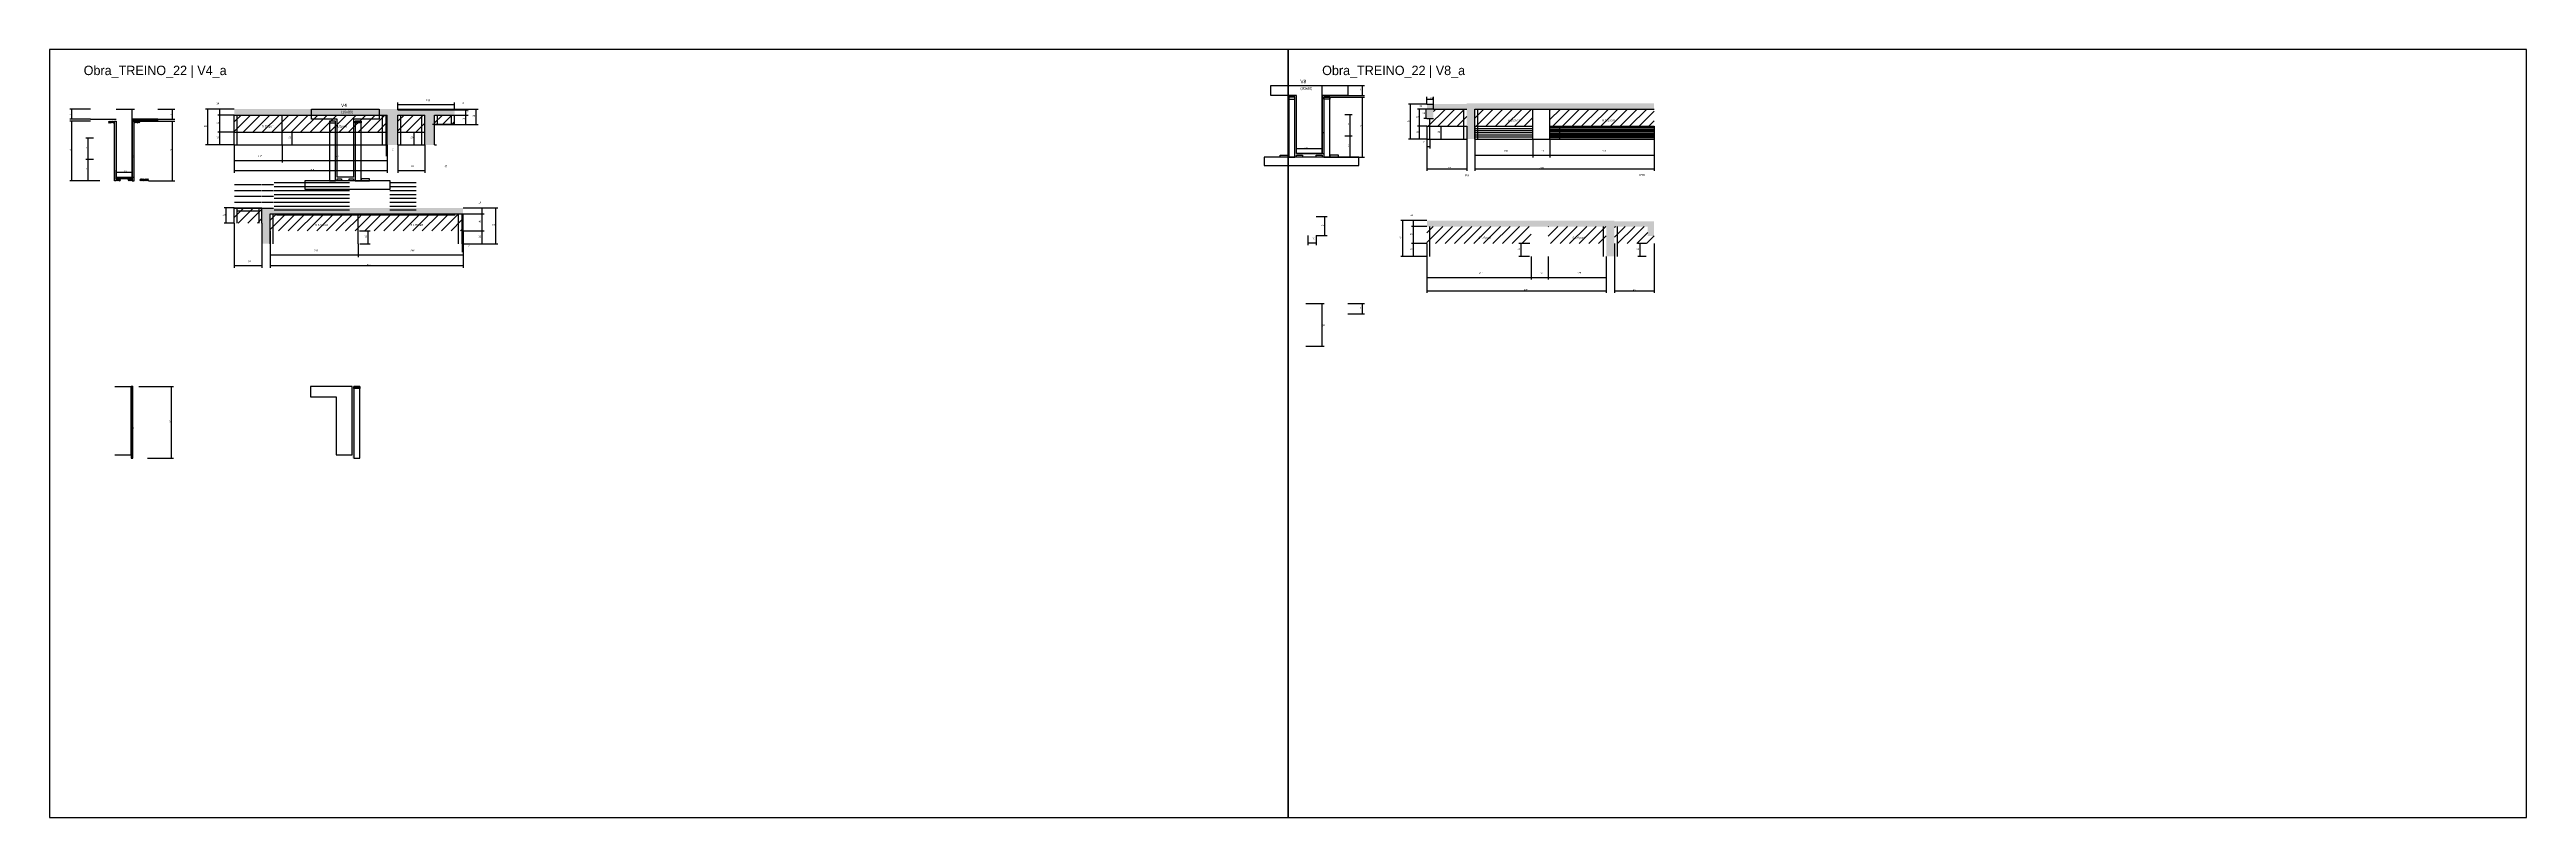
# Model space of a CAD drawing. Header units: metres. Extents: x -41 to 34800, y -36000 to 1848.
# Drawn here: x 29000 to 34800, y -27000 to -25200 of the extents above; entities that cross this region are included whole.
import ezdxf

# ---------------------------------------------------------------- set-up
doc = ezdxf.new("R2010")
doc.units = ezdxf.units.M
for name, color, linetype in [('CELL_BORDER', 8, 'Continuous'), ('CONCRETO', 251, 'Continuous'), ('COTA', 4, 'Continuous'), ('Cota Seção (2x)', 4, 'Continuous'), ('Hachura', 253, 'Continuous'), ('LABEL_ID', 3, 'Continuous'), ('Madeira', 126, 'Continuous'), ('NOMENCLATURA', 7, 'Continuous'), ('Painéis', 200, 'Continuous'), ('SARR_2.2x7', 40, 'Continuous'), ('Texto Seção', 7, 'Continuous')]:
    doc.layers.add(name, color=color, linetype=linetype)

msp = doc.modelspace()

# ---------------------------------------------------------------- hatches: boundary and pattern name
at = {"layer": 'COTA'}
h = msp.add_hatch(dxfattribs=at)
h.set_pattern_fill('AR-CONC', scale=0.03)
h.paths.add_polyline_path([(29815.5, -25353.6), (29878.5, -25353.6), (29878.5, -25423.6), (29901.5, -25423.6), (29901.5, -25375.6), (29901.5, -25353.6), (29948.5, -25353.6), (29948.5, -25341.6), (29815.5, -25341.6), (29815.5, -25339.6), (29432.5, -25339.6), (29432.5, -25353.6), (29790.5, -25353.6), (29790.5, -25423.6), (29815.5, -25423.6)])
h = msp.add_hatch(dxfattribs=at)
h.set_pattern_fill('AR-CONC', scale=0.03)
h.paths.add_polyline_path([(32337.4, -25339.9), (32757.4, -25339.9), (32757.4, -25325.9), (32318.4, -25325.9), (32318.4, -25327.9), (32225.4, -25327.9), (32225.4, -25361.9), (32240.4, -25361.9), (32240.4, -25339.9), (32318.4, -25339.9), (32318.4, -25409.9), (32337.4, -25409.9)])
h = msp.add_hatch(dxfattribs=at)
h.set_pattern_fill('AR-CONC', scale=0.03)
h.paths.add_polyline_path([(29516.5, -25585.2), (29968.5, -25585.2), (29968.5, -25571.2), (29497.5, -25571.2), (29497.5, -25607.2), (29497.5, -25655.2), (29516.5, -25655.2)])
h = msp.add_hatch(dxfattribs=at)
h.set_pattern_fill('AR-CONC', scale=0.03)
h.paths.add_polyline_path([(32664.4, -25615), (32742.4, -25615), (32742.4, -25637), (32757.4, -25637), (32757.4, -25603), (32664.4, -25603), (32664.4, -25601), (32225.4, -25601), (32225.4, -25615), (32645.4, -25615), (32645.4, -25685), (32664.4, -25685)])
at = {"layer": 'Hachura'}
h = msp.add_hatch(dxfattribs=at)
h.set_pattern_fill('ANSI31', scale=5)
h.paths.add_polyline_path([(29948.5, -25341.6), (29948.5, -25339.6), (29815.5, -25339.6), (29815.5, -25341.6)])
h = msp.add_hatch(dxfattribs=at)
h.set_pattern_fill('ANSI31', scale=5)
h.paths.add_polyline_path([(32318.4, -25379.9), (32318.4, -25339.9), (32240.4, -25339.9), (32240.4, -25361.9), (32225.4, -25361.9), (32225.4, -25379.9)])
h = msp.add_hatch(dxfattribs=at)
h.set_pattern_fill('ANSI31', scale=5)
h.paths.add_polyline_path([(32473.4, -25379.9), (32473.4, -25339.9), (32337.4, -25339.9), (32337.4, -25379.9)])
h = msp.add_hatch(dxfattribs=at)
h.set_pattern_fill('ANSI31', scale=5)
h.paths.add_polyline_path([(32757.4, -25379.9), (32757.4, -25339.9), (32513.4, -25339.9), (32513.4, -25379.9)])
h = msp.add_hatch(dxfattribs=at)
h.set_pattern_fill('ANSI31', scale=0.5)
h.paths.add_polyline_path([(29137.8, -25367.6), (29137.8, -25372), (29137.8, -25372), (29151.8, -25372), (29151.8, -25372), (29151.8, -25367.6), (29151.8, -25367.6), (29137.8, -25367.6)])
h = msp.add_hatch(color=8, dxfattribs=at)
h.dxf.hatch_style = 1
h.paths.add_polyline_path([(29151.8, -25367.6), (29155.8, -25367.6), (29155.8, -25367.6), (29155.8, -25507.6), (29155.8, -25507.6), (29151.8, -25507.6), (29151.8, -25507.6), (29151.8, -25367.6)])
h = msp.add_hatch(color=8, dxfattribs=at)
h.dxf.hatch_style = 1
h.paths.add_polyline_path([(29253.8, -25367.6), (29253.8, -25363.6), (29253.8, -25363.6), (29193.8, -25363.6), (29193.8, -25363.6), (29193.8, -25367.6), (29193.8, -25367.6), (29253.8, -25367.6)])
h = msp.add_hatch(color=8, dxfattribs=at)
h.dxf.hatch_style = 1
h.paths.add_polyline_path([(29197.8, -25367.6), (29193.8, -25367.6), (29193.8, -25367.6), (29193.8, -25507.6), (29193.8, -25507.6), (29197.8, -25507.6), (29197.8, -25507.6), (29197.8, -25367.6)])
h = msp.add_hatch(dxfattribs=at)
h.set_pattern_fill('ANSI31', scale=0.5)
h.paths.add_polyline_path([(29211.8, -25367.6), (29211.8, -25372), (29211.8, -25372), (29197.8, -25372), (29197.8, -25372), (29197.8, -25367.6), (29197.8, -25367.6), (29211.8, -25367.6)])
h = msp.add_hatch(dxfattribs=at)
h.set_pattern_fill('ANSI31', scale=5)
h.paths.add_polyline_path([(29544.5, -25393.6), (29544.5, -25353.6), (29432.5, -25353.6), (29432.5, -25393.6)])
h = msp.add_hatch(dxfattribs=at)
h.set_pattern_fill('ANSI31', scale=5)
h.paths.add_polyline_path([(29432.5, -25353.6), (29432.5, -25393.6), (29544.5, -25393.6), (29544.5, -25353.6)])
h = msp.add_hatch(dxfattribs=at)
h.set_pattern_fill('ANSI31', scale=5)
h.paths.add_polyline_path([(29544.5, -25353.6), (29544.5, -25393.6), (29788.5, -25393.6), (29788.5, -25353.6)])
h = msp.add_hatch(dxfattribs=at)
h.set_pattern_fill('ANSI31', scale=5)
h.paths.add_polyline_path([(29788.5, -25393.6), (29788.5, -25353.6), (29544.5, -25353.6), (29544.5, -25393.6)])
h = msp.add_hatch(dxfattribs=at)
h.set_pattern_fill('ANSI31', scale=5)
h.paths.add_polyline_path([(29878.5, -25393.6), (29878.5, -25353.6), (29815.5, -25353.6), (29815.5, -25393.6)])
h = msp.add_hatch(dxfattribs=at)
h.set_pattern_fill('ANSI31', scale=5)
h.paths.add_polyline_path([(29815.5, -25393.6), (29878.5, -25393.6), (29878.5, -25353.6), (29815.5, -25353.6)])
h = msp.add_hatch(dxfattribs=at)
h.set_pattern_fill('ANSI31', scale=5)
h.paths.add_polyline_path([(29948.5, -25375.6), (29948.5, -25353.6), (29901.5, -25353.6), (29901.5, -25375.6)])
h = msp.add_hatch(dxfattribs=at)
h.set_pattern_fill('ANSI31', scale=5)
h.paths.add_polyline_path([(29948.5, -25375.6), (29948.5, -25353.6), (29901.5, -25353.6), (29901.5, -25375.6)])
h = msp.add_hatch(color=8, dxfattribs=at)
h.dxf.hatch_style = 1
h.paths.add_polyline_path([(29155.8, -25503.2), (29155.8, -25499.6), (29155.8, -25499.6), (29193.8, -25499.6), (29193.8, -25499.6), (29193.8, -25503.2), (29193.8, -25503.2), (29155.8, -25503.2)])
h = msp.add_hatch(dxfattribs=at)
h.set_pattern_fill('ANSI31', scale=0.5)
h.paths.add_polyline_path([(29155.8, -25507.6), (29155.8, -25503.2), (29155.8, -25503.2), (29165.8, -25503.2), (29165.8, -25503.2), (29165.8, -25507.6), (29165.8, -25507.6), (29155.8, -25507.6)])
h = msp.add_hatch(dxfattribs=at)
h.set_pattern_fill('ANSI31', scale=0.5)
h.paths.add_polyline_path([(29183.8, -25507.6), (29183.8, -25503.2), (29183.8, -25503.2), (29193.8, -25503.2), (29193.8, -25503.2), (29193.8, -25507.6), (29193.8, -25507.6), (29183.8, -25507.6)])
h = msp.add_hatch(dxfattribs=at)
h.set_pattern_fill('ANSI31', scale=0.5)
h.paths.add_polyline_path([(29231.8, -25507.6), (29231.8, -25503.2), (29231.8, -25503.2), (29211.8, -25503.2), (29211.8, -25503.2), (29211.8, -25507.6), (29211.8, -25507.6), (29231.8, -25507.6)])
h = msp.add_hatch(dxfattribs=at)
h.set_pattern_fill('ANSI31', scale=5)
h.paths.add_polyline_path([(29497.5, -25571.2), (29432.5, -25571.2), (29432.5, -25607.2), (29497.5, -25607.2)])
h = msp.add_hatch(dxfattribs=at)
h.set_pattern_fill('ANSI31', scale=5)
h.paths.add_polyline_path([(29722.5, -25625.2), (29722.5, -25585.2), (29516.5, -25585.2), (29516.5, -25625.2)])
h = msp.add_hatch(dxfattribs=at)
h.set_pattern_fill('ANSI31', scale=5)
h.paths.add_polyline_path([(29966.5, -25625.2), (29966.5, -25585.2), (29722.5, -25585.2), (29722.5, -25625.2)])
h = msp.add_hatch(dxfattribs=at)
h.set_pattern_fill('ANSI31', scale=5)
h.paths.add_polyline_path([(32225.4, -25615), (32225.4, -25655), (32469.4, -25655), (32469.4, -25615)])
h = msp.add_hatch(dxfattribs=at)
h.set_pattern_fill('ANSI31', scale=5)
h.paths.add_polyline_path([(32509.4, -25615), (32509.4, -25655), (32645.4, -25655), (32645.4, -25615)])
h = msp.add_hatch(dxfattribs=at)
h.set_pattern_fill('ANSI31', scale=5)
h.paths.add_polyline_path([(32757.4, -25655), (32757.4, -25637), (32742.4, -25637), (32742.4, -25615), (32664.4, -25615), (32664.4, -25655)])
h = msp.add_hatch(color=8, dxfattribs=at)
h.dxf.hatch_style = 1
h.paths.add_polyline_path([(29712.9, -25990.2), (29708.9, -25990.2), (29708.9, -25990.2), (29708.9, -26158.2), (29708.9, -26158.2), (29712.9, -26158.2), (29712.9, -26158.2), (29712.9, -25990.2)])
h = msp.add_hatch(dxfattribs=at)
h.set_pattern_fill('ANSI31', scale=0.5)
h.paths.add_polyline_path([(29726.9, -25990.2), (29726.9, -25994.6), (29726.9, -25994.6), (29712.9, -25994.6), (29712.9, -25994.6), (29712.9, -25990.2), (29712.9, -25990.2), (29726.9, -25990.2)])

# ---------------------------------------------------------------- linework, layer by layer
at = {"layer": 'CELL_BORDER'}
for points in [[(29000, -27000), (31900, -27000), (31900, -25200), (29000, -25200)], [(31900, -27000), (34800, -27000), (34800, -25200), (31900, -25200)]]:
    msp.add_lwpolyline(points, close=True, dxfattribs=at)
at = {"layer": 'CONCRETO'}
for points in [[(31980, -25308), (31980, -25318), (31980, -25444), (31920, -25444), (31920, -25308), (31860, -25308), (31860, -25284), (31980, -25284), (32040, -25284), (32040, -25308)], [(29711.6, -25363.6), (29711.6, -25373.6), (29711.6, -25499.6), (29673.6, -25499.6), (29673.6, -25363.6), (29613.6, -25363.6), (29613.6, -25339.6), (29711.6, -25339.6), (29771.6, -25339.6), (29771.6, -25363.6)], [(29708.9, -26010.2), (29708.9, -25990.2), (29610.9, -25990.2), (29610.9, -26014.2), (29670.9, -26014.2), (29670.9, -26150.2), (29708.9, -26150.2), (29708.9, -26010.2)]]:
    msp.add_lwpolyline(points, close=True, dxfattribs=at)
at = {"layer": 'COTA'}
for p, q in [((32040, -25284), (32079.5, -25284)), ((32074.5, -25308), (32074.5, -25284)), ((29095.8, -25339.6), (29047.5, -25339.6)), ((29052.5, -25363.6), (29052.5, -25339.6)), ((29253.8, -25339.6), (29293.3, -25339.6)), ((29288.3, -25363.6), (29288.3, -25339.6)), ((29432.5, -25339.6), (29365.3, -25339.6)), ((29370.3, -25423.6), (29370.3, -25339.6)), ((29432.5, -25339.6), (29394, -25339.6)), ((29399, -25353.6), (29399, -25339.6)), ((29815.5, -25339.6), (29815.5, -25324.3)), ((29815.5, -25329.3), (29948.5, -25329.3)), ((29948.5, -25339.6), (29948.5, -25324.3)), ((29948.5, -25339.6), (29980, -25339.6)), ((29948.5, -25339.6), (30003.8, -25339.6)), ((29948.5, -25341.6), (29980, -25341.6)), ((29948.5, -25341.6), (29980, -25341.6)), ((29975, -25341.6), (29975, -25339.6)), ((29975, -25353.6), (29975, -25341.6)), ((29998.8, -25375.6), (29998.8, -25339.6)), ((31998, -25312), (32079.5, -25312)), ((32040, -25308), (32079.5, -25308)), ((32074.5, -25452), (32074.5, -25312)), ((32225.4, -25327.9), (32181.8, -25327.9)), ((32186.8, -25409.9), (32186.8, -25327.9)), ((32240.4, -25339.9), (32203, -25339.9)), ((32208, -25379.9), (32208, -25339.9)), ((32240.4, -25339.9), (32218.2, -25339.9)), ((32223.2, -25361.9), (32223.2, -25339.9)), ((32225.4, -25327.9), (32225.4, -25311.2)), ((32225.4, -25316.2), (32240.4, -25316.2)), ((32225.4, -25327.9), (32225.4, -25322.9)), ((32225.4, -25327.9), (32240.4, -25327.9)), ((32240.4, -25339.9), (32240.4, -25311.2)), ((32240.4, -25339.9), (32240.4, -25322.9)), ((29095.8, -25363.6), (29047.5, -25363.6)), ((29095.8, -25367.6), (29047.5, -25367.6)), ((29052.5, -25507.6), (29052.5, -25367.6)), ((29211.8, -25367.6), (29293.3, -25367.6)), ((29253.8, -25363.6), (29293.3, -25363.6)), ((29288.3, -25507.6), (29288.3, -25367.6)), ((29432.5, -25353.6), (29394, -25353.6)), ((29432.5, -25353.6), (29394, -25353.6)), ((29432.5, -25393.6), (29394, -25393.6)), ((29432.5, -25393.6), (29394, -25393.6)), ((29399, -25393.6), (29399, -25353.6)), ((29399, -25423.6), (29399, -25393.6)), ((29548, -25393.6), (29573, -25393.6)), ((29568, -25423.6), (29568, -25393.6)), ((29847, -25393.6), (29858.8, -25393.6)), ((29853.8, -25423.6), (29853.8, -25393.6)), ((29948.5, -25375.6), (29896.5, -25375.6)), ((29901.5, -25423.6), (29901.5, -25375.6)), ((29948.5, -25353.6), (29980, -25353.6)), ((29948.5, -25353.6), (29980, -25353.6)), ((29948.5, -25375.6), (29980, -25375.6)), ((29948.5, -25375.6), (30003.8, -25375.6)), ((29975, -25375.6), (29975, -25353.6)), ((32033, -25352.1), (32050.6, -25352.1)), ((32033, -25402), (32050.6, -25402)), ((32033, -25402.1), (32050.6, -25402.1)), ((32045.6, -25402), (32045.6, -25352.1)), ((32045.6, -25452), (32045.6, -25402.1)), ((32225.3, -25379.9), (32203, -25379.9)), ((32225.3, -25379.9), (32203, -25379.9)), ((32208, -25409.9), (32208, -25379.9)), ((32225.4, -25361.9), (32218.2, -25361.9)), ((32225.4, -25379.9), (32225.4, -25484.5)), ((32243.9, -25379.9), (32263.3, -25379.9)), ((32258.3, -25409.9), (32258.3, -25379.9)), ((32318.4, -25379.9), (32318.4, -25484.5)), ((32337.4, -25379.9), (32337.4, -25484.5)), ((32337.4, -25379.9), (32337.4, -25452.9)), ((32516.9, -25379.9), (32541.8, -25379.9)), ((32536.8, -25409.9), (32536.8, -25379.9)), ((32757.4, -25379.9), (32757.4, -25484.5)), ((29102.8, -25407.6), (29085.3, -25407.6)), ((29102.8, -25457.6), (29085.3, -25457.6)), ((29102.8, -25457.6), (29085.3, -25457.6)), ((29090.3, -25457.6), (29090.3, -25407.6)), ((29090.3, -25507.6), (29090.3, -25457.6)), ((29432.5, -25423.6), (29365.3, -25423.6)), ((29432.5, -25423.6), (29394, -25423.6)), ((29432.5, -25423.6), (29432.5, -25465.1)), ((29432.5, -25423.6), (29432.5, -25488.8)), ((29432.5, -25460.1), (29544.5, -25460.1)), ((29544.5, -25423.6), (29544.5, -25465.1)), ((29544.5, -25423.6), (29544.5, -25465.1)), ((29544.5, -25460.1), (29790.5, -25460.1)), ((29548.8, -25423.6), (29573, -25423.6)), ((29788.5, -25423.6), (29788.5, -25449.8)), ((29788.5, -25444.8), (29790.5, -25444.8)), ((29790.5, -25423.6), (29790.5, -25465.1)), ((29790.5, -25423.6), (29790.5, -25488.8)), ((29790.5, -25423.6), (29790.5, -25449.8)), ((29815.5, -25423.6), (29815.5, -25488.8)), ((29847, -25423.6), (29858.8, -25423.6)), ((29878.5, -25423.6), (29878.5, -25488.8)), ((29901.5, -25423.6), (29906.5, -25423.6)), ((32018, -25452), (32079.5, -25452)), ((32033, -25452), (32050.6, -25452)), ((32225.4, -25409.9), (32181.8, -25409.9)), ((32225.4, -25409.9), (32203, -25409.9)), ((32225.4, -25409.9), (32225.4, -25432.4)), ((32225.4, -25427.4), (32232.4, -25427.4)), ((32232.4, -25409.9), (32232.4, -25432.4)), ((32243.9, -25409.9), (32263.3, -25409.9)), ((32337.4, -25447.9), (32473.4, -25447.9)), ((32473.4, -25409.9), (32473.4, -25452.9)), ((32473.4, -25409.9), (32473.4, -25452.9)), ((32473.4, -25447.9), (32513.4, -25447.9)), ((32513.4, -25409.9), (32513.4, -25452.9)), ((32513.4, -25409.9), (32513.4, -25452.9)), ((32513.4, -25447.9), (32757.4, -25447.9)), ((32517.6, -25409.9), (32541.8, -25409.9)), ((32757.4, -25409.9), (32757.4, -25452.9)), ((29117.8, -25507.6), (29047.5, -25507.6)), ((29102.8, -25507.6), (29085.3, -25507.6)), ((29231.8, -25507.6), (29293.3, -25507.6)), ((29432.5, -25483.8), (29790.5, -25483.8)), ((29815.5, -25483.8), (29878.5, -25483.8)), ((32225.4, -25479.5), (32318.4, -25479.5)), ((32337.4, -25479.5), (32757.4, -25479.5)), ((29432.5, -25571.2), (29408.8, -25571.2)), ((29413.8, -25607.2), (29413.8, -25571.2)), ((29968.5, -25571.2), (30017.8, -25571.2)), ((29968.5, -25571.2), (30049.8, -25571.2)), ((30012.8, -25585.2), (30012.8, -25571.2)), ((30044.8, -25655.2), (30044.8, -25571.2)), ((29432.5, -25607.2), (29408.8, -25607.2)), ((29432.5, -25607.2), (29432.5, -25711.5)), ((29497.5, -25607.2), (29497.5, -25711.5)), ((29516.5, -25625.2), (29516.5, -25686.5)), ((29516.5, -25625.2), (29516.5, -25711.5)), ((29726, -25625.2), (29751, -25625.2)), ((29746, -25655.2), (29746, -25625.2)), ((29966.5, -25625.2), (30017.8, -25625.2)), ((29968.5, -25585.2), (30017.8, -25585.2)), ((29968.5, -25585.2), (30017.8, -25585.2)), ((29968.5, -25625.2), (29968.5, -25686.5)), ((29968.5, -25625.2), (29968.5, -25711.5)), ((29968.5, -25625.2), (30017.8, -25625.2)), ((30012.8, -25625.2), (30012.8, -25585.2)), ((30012.8, -25655.2), (30012.8, -25625.2)), ((31965.6, -25591.2), (31991.4, -25591.2)), ((31986.4, -25636.2), (31986.4, -25591.2)), ((32225.4, -25601), (32164, -25601)), ((32169, -25685), (32169, -25601)), ((32225.4, -25601), (32188.8, -25601)), ((32225.4, -25615), (32188.8, -25615)), ((32225.4, -25615), (32188.8, -25615)), ((32193.8, -25615), (32193.8, -25601)), ((32193.8, -25655), (32193.8, -25615)), ((29516.5, -25681.5), (29722.5, -25681.5)), ((29722.5, -25655.2), (29722.5, -25686.5)), ((29722.5, -25655.2), (29722.5, -25686.5)), ((29722.5, -25681.5), (29968.5, -25681.5)), ((29726.8, -25655.2), (29751, -25655.2)), ((29966.5, -25649.1), (29966.5, -25675.3)), ((29966.5, -25655.2), (30049.8, -25655.2)), ((29966.5, -25670.3), (29968.5, -25670.3)), ((29968.5, -25649.1), (29968.5, -25675.3)), ((29968.5, -25655.2), (30017.8, -25655.2)), ((31946.6, -25636.2), (31946.6, -25658.3)), ((31946.6, -25653.3), (31965.6, -25653.3)), ((31965.6, -25636.2), (31991.4, -25636.2)), ((31965.6, -25636.2), (31965.6, -25658.3)), ((32225.4, -25685), (32164, -25685)), ((32225.4, -25655), (32188.8, -25655)), ((32225.4, -25655), (32188.8, -25655)), ((32225.4, -25685), (32188.8, -25685)), ((32193.8, -25685), (32193.8, -25655)), ((32225.4, -25655), (32225.4, -25770.6)), ((32225.4, -25685), (32225.4, -25739)), ((32465.9, -25655), (32440.9, -25655)), ((32465.2, -25685), (32440.9, -25685)), ((32445.9, -25685), (32445.9, -25655)), ((32469.4, -25685), (32469.4, -25739)), ((32469.4, -25685), (32469.4, -25739)), ((32509.4, -25685), (32509.4, -25739)), ((32509.4, -25685), (32509.4, -25739)), ((32645.4, -25685), (32645.4, -25770.6)), ((32645.4, -25685), (32645.4, -25739)), ((32664.4, -25655), (32664.4, -25770.6)), ((32738.9, -25655), (32719.4, -25655)), ((32738.9, -25685), (32719.4, -25685)), ((32724.4, -25685), (32724.4, -25655)), ((32757.4, -25655), (32757.4, -25770.6)), ((29432.5, -25706.5), (29497.5, -25706.5)), ((29516.5, -25706.5), (29968.5, -25706.5)), ((32225.4, -25734), (32469.4, -25734)), ((32469.4, -25734), (32509.4, -25734)), ((32509.4, -25734), (32645.4, -25734)), ((32040, -25795.6), (32079.5, -25795.6)), ((32074.5, -25819.6), (32074.5, -25795.6)), ((32225.4, -25765.6), (32645.4, -25765.6)), ((32664.4, -25765.6), (32757.4, -25765.6)), ((32040, -25819.6), (32079.5, -25819.6)), ((29209.1, -25990.2), (29290.5, -25990.2)), ((29285.5, -26158.2), (29285.5, -25990.2)), ((29229.1, -26158.2), (29290.5, -26158.2))]:
    msp.add_line(p, q, dxfattribs=at)
at = {"layer": 'Cota Seção (2x)'}
for p, q in [((31920, -25284), (31985, -25284)), ((31980, -25444), (31980, -25284)), ((29155.8, -25339.6), (29198.8, -25339.6)), ((29193.8, -25499.6), (29193.8, -25339.6)), ((31920, -25444), (31920, -25427.2)), ((31920, -25432.2), (31980, -25432.2)), ((31920, -25444), (31985, -25444)), ((31980, -25444), (31980, -25427.2)), ((29155.8, -25499.6), (29155.8, -25482.8)), ((29155.8, -25487.8), (29193.8, -25487.8)), ((29155.8, -25499.6), (29198.8, -25499.6)), ((29193.8, -25499.6), (29193.8, -25482.8)), ((31942, -25795.6), (31985, -25795.6)), ((31980, -25895.6), (31980, -25795.6)), ((31942, -25895.6), (31985, -25895.6)), ((29153.1, -25990.2), (29196.1, -25990.2)), ((29191.1, -26150.2), (29191.1, -25990.2)), ((29153.1, -26150.2), (29196.1, -26150.2))]:
    msp.add_line(p, q, dxfattribs=at)
at = {"layer": 'Madeira'}
for points in [[(31902, -25312), (31902, -25316.4), (31916, -25316.4), (31916, -25312)], [(31902, -25452), (31916, -25452), (31916, -25312), (31902, -25312)], [(31998, -25312), (31998, -25316.4), (31984, -25316.4), (31984, -25312)], [(31998, -25312), (31984, -25312), (31984, -25452), (31998, -25452)], [(29655.6, -25367.6), (29655.6, -25372), (29669.6, -25372), (29669.6, -25367.6)], [(29655.6, -25507.6), (29669.6, -25507.6), (29669.6, -25367.6), (29655.6, -25367.6)], [(29729.6, -25367.6), (29729.6, -25372), (29715.6, -25372), (29715.6, -25367.6)], [(29729.6, -25367.6), (29715.6, -25367.6), (29715.6, -25507.6), (29729.6, -25507.6)], [(31844.2, -25472), (32065.8, -25472), (32065.8, -25452), (31844.2, -25452)], [(31882, -25452), (31882, -25447.6), (31902, -25447.6), (31902, -25452)], [(31920, -25452), (31920, -25447.6), (31934, -25447.6), (31934, -25452)], [(31966, -25452), (31966, -25447.6), (31980, -25447.6), (31980, -25452)], [(32018, -25452), (32018, -25447.6), (31998, -25447.6), (31998, -25452)], [(29597.8, -25527.6), (29797.4, -25527.6), (29797.4, -25507.6), (29597.8, -25507.6)], [(29673.6, -25507.6), (29673.6, -25503.2), (29683.6, -25503.2), (29683.6, -25507.6)], [(29701.6, -25507.6), (29701.6, -25503.2), (29711.6, -25503.2), (29711.6, -25507.6)], [(29749.6, -25507.6), (29749.6, -25503.2), (29729.6, -25503.2), (29729.6, -25507.6)], [(29726.9, -25990.2), (29726.9, -25994.6), (29712.9, -25994.6), (29712.9, -25990.2)], [(29726.9, -25990.2), (29712.9, -25990.2), (29712.9, -26158.2), (29726.9, -26158.2)]]:
    msp.add_lwpolyline(points, close=True, dxfattribs=at)
at = {"layer": 'Painéis'}
for p, q in [((29815.5, -25339.6), (29948.5, -25339.6)), ((29815.5, -25341.6), (29948.5, -25341.6)), ((31900, -25308), (31920, -25308)), ((31980, -25308), (32040, -25308)), ((32240.4, -25339.9), (32318.4, -25339.9)), ((32337.4, -25339.9), (32757.4, -25339.9)), ((32337.4, -25409.9), (32337.4, -25339.9)), ((32337.4, -25379.9), (32337.4, -25339.9)), ((32473.4, -25409.9), (32473.4, -25339.9)), ((32513.4, -25409.9), (32513.4, -25339.9)), ((29095.8, -25363.6), (29155.8, -25363.6)), ((29193.8, -25363.6), (29253.8, -25363.6)), ((29432.5, -25353.6), (29790.5, -25353.6)), ((29432.5, -25423.6), (29432.5, -25353.6)), ((29432.5, -25393.6), (29788.5, -25393.6)), ((29544.5, -25423.6), (29544.5, -25353.6)), ((29788.5, -25423.6), (29788.5, -25353.6)), ((29790.5, -25423.6), (29790.5, -25353.6)), ((29815.5, -25353.6), (29878.5, -25353.6)), ((29815.5, -25423.6), (29815.5, -25353.6)), ((29815.5, -25393.6), (29878.5, -25393.6)), ((29878.5, -25423.6), (29878.5, -25353.6)), ((29901.5, -25353.6), (29948.5, -25353.6)), ((29901.5, -25375.6), (29901.5, -25353.6)), ((29901.5, -25375.6), (29948.5, -25375.6)), ((29948.5, -25375.6), (29948.5, -25353.6)), ((32225.4, -25361.9), (32240.4, -25361.9)), ((32225.4, -25379.9), (32318.4, -25379.9)), ((32337.4, -25379.9), (32473.4, -25379.9)), ((32513.4, -25379.9), (32757.4, -25379.9)), ((29432.5, -25423.6), (29790.5, -25423.6)), ((29815.5, -25423.6), (29878.5, -25423.6)), ((32225.4, -25409.9), (32318.4, -25409.9)), ((32337.4, -25409.9), (32757.4, -25409.9)), ((29155.8, -25499.6), (29193.8, -25499.6)), ((29432.5, -25571.2), (29497.5, -25571.2)), ((29432.5, -25607.2), (29432.5, -25571.2)), ((29497.5, -25607.2), (29497.5, -25571.2)), ((29516.5, -25585.2), (29968.5, -25585.2)), ((29516.5, -25655.2), (29516.5, -25585.2)), ((29722.5, -25655.2), (29722.5, -25585.2)), ((29966.5, -25655.2), (29966.5, -25585.2)), ((29968.5, -25655.2), (29968.5, -25585.2))]:
    msp.add_line(p, q, dxfattribs=at)
for points in [[(29815.5, -25339.6), (29948.5, -25339.6), (29948.5, -25341.6), (29815.5, -25341.6)], [(29151.8, -25367.6), (29155.8, -25367.6), (29155.8, -25507.6), (29151.8, -25507.6)], [(29253.8, -25367.6), (29253.8, -25363.6), (29193.8, -25363.6), (29193.8, -25367.6)], [(29197.8, -25367.6), (29193.8, -25367.6), (29193.8, -25507.6), (29197.8, -25507.6)], [(29155.8, -25503.2), (29155.8, -25499.6), (29193.8, -25499.6), (29193.8, -25503.2)], [(29195.1, -25990.2), (29191.1, -25990.2), (29191.1, -26158.2), (29195.1, -26158.2)]]:
    msp.add_lwpolyline(points, close=True, dxfattribs=at)
at = {"layer": 'SARR_2.2x7'}
for p, q in [((32311.4, -25379.9), (32311.4, -25339.9)), ((32344.4, -25379.9), (32344.4, -25339.9)), ((29439.5, -25393.6), (29439.5, -25353.6)), ((29439.5, -25423.6), (29439.5, -25393.6)), ((29779.5, -25393.6), (29779.5, -25353.6)), ((29779.5, -25423.6), (29779.5, -25393.6)), ((29822.5, -25393.6), (29822.5, -25353.6)), ((29822.5, -25423.6), (29822.5, -25393.6)), ((29871.5, -25393.6), (29871.5, -25353.6)), ((29871.5, -25423.6), (29871.5, -25393.6)), ((29908.5, -25375.6), (29908.5, -25353.6)), ((29941.5, -25375.6), (29941.5, -25353.6)), ((32232.4, -25379.9), (32232.4, -25361.9)), ((32232.4, -25409.9), (32232.4, -25379.9)), ((32311.4, -25409.9), (32311.4, -25379.9)), ((32338.4, -25384.9), (32472.4, -25384.9)), ((32338.4, -25389.9), (32472.4, -25389.9)), ((32338.4, -25394.9), (32472.4, -25394.9)), ((32338.4, -25399.9), (32472.4, -25399.9)), ((32344.4, -25409.9), (32344.4, -25379.9)), ((32514.4, -25383.2), (32756.4, -25383.2)), ((32514.4, -25386.6), (32756.4, -25386.6)), ((32514.4, -25389.9), (32756.4, -25389.9)), ((32514.4, -25393.2), (32756.4, -25393.2)), ((32514.4, -25396.6), (32756.4, -25396.6)), ((32514.4, -25399.9), (32756.4, -25399.9)), ((32514.4, -25403.2), (32756.4, -25403.2)), ((32338.4, -25404.9), (32472.4, -25404.9)), ((32514.4, -25406.6), (32756.4, -25406.6)), ((29433.2, -25516.6), (29496.2, -25516.6)), ((29498.2, -25516.6), (29524.2, -25516.6)), ((29526.2, -25512), (29702.2, -25512)), ((29797.2, -25512), (29858.2, -25512)), ((29433.2, -25530.3), (29496.2, -25530.3)), ((29433.2, -25544), (29496.2, -25544)), ((29433.2, -25557.8), (29496.2, -25557.8)), ((29433.2, -25571.5), (29496.2, -25571.5)), ((29439.5, -25607.2), (29439.5, -25571.2)), ((29490.5, -25607.2), (29490.5, -25571.2)), ((29498.2, -25530.3), (29524.2, -25530.3)), ((29498.2, -25544), (29524.2, -25544)), ((29498.2, -25557.8), (29524.2, -25557.8)), ((29498.2, -25571.5), (29524.2, -25571.5)), ((29526.2, -25521.2), (29702.2, -25521.2)), ((29526.2, -25530.3), (29702.2, -25530.3)), ((29526.2, -25539.5), (29702.2, -25539.5)), ((29526.2, -25548.6), (29702.2, -25548.6)), ((29526.2, -25557.8), (29702.2, -25557.8)), ((29526.2, -25566.9), (29702.2, -25566.9)), ((29526.2, -25576.1), (29702.2, -25576.1)), ((29797.2, -25521.2), (29858.2, -25521.2)), ((29797.2, -25530.3), (29858.2, -25530.3)), ((29797.2, -25539.5), (29858.2, -25539.5)), ((29797.2, -25548.6), (29858.2, -25548.6)), ((29797.2, -25557.8), (29858.2, -25557.8)), ((29797.2, -25566.9), (29858.2, -25566.9)), ((29797.2, -25576.1), (29858.2, -25576.1)), ((29439.5, -25578.2), (29490.5, -25578.2)), ((29523.5, -25625.2), (29523.5, -25585.2)), ((29523.5, -25655.2), (29523.5, -25625.2)), ((29531.5, -25587.4), (29722.5, -25587.4)), ((29722.5, -25587.4), (29949.5, -25587.4)), ((29957.5, -25625.2), (29957.5, -25585.2)), ((29957.5, -25655.2), (29957.5, -25625.2)), ((32232.4, -25655), (32232.4, -25615)), ((32638.4, -25655), (32638.4, -25615)), ((32671.4, -25655), (32671.4, -25615)), ((32232.4, -25685), (32232.4, -25655)), ((32638.4, -25685), (32638.4, -25655)), ((32671.4, -25685), (32671.4, -25655))]:
    msp.add_line(p, q, dxfattribs=at)

# ---------------------------------------------------------------- texts
at = {"layer": 'COTA'}
for s, p in [('14', (29391, -25328.5)), ('133', (29882, -25321.1)), ('2', (29967, -25327.5)), ('12', (29975, -25347.6)), ('12', (32069, -25296)), ('12', (32208, -25333.9)), ('15', (32232.9, -25316.2)), ('12', (29047, -25351.6)), ('12', (29282.8, -25351.6)), ('84', (29362.2, -25381.6)), ('40', (29390.9, -25373.6)), ('22', (29967, -25364.6)), ('36', (29990.5, -25357.6)), ('25', (32040.1, -25377)), ('70', (32069, -25382)), ('82', (32178.7, -25368.9)), ('40', (32199.9, -25359.9)), ('30', (32199.8, -25394.9)), ('22', (32215.2, -25350.9)), ('30', (32250.1, -25394.9)), ('30', (32528.6, -25394.9)), ('70', (29047, -25437.6)), ('25', (29084.8, -25432.6)), ('70', (29282.8, -25437.6)), ('30', (29390.8, -25408.6)), ('112', (29488.5, -25452.1)), ('30', (29559.8, -25408.6)), ('246', (29667.5, -25452)), ('2', (29802.6, -25436.8)), ('30', (29845.6, -25408.6)), ('25', (32040.1, -25427)), ('7', (32216.5, -25419.3)), ('136', (32405.4, -25439.7)), ('40', (32493.4, -25439.8)), ('244', (32635.4, -25439.8)), ('25', (29084.8, -25482.6)), ('358', (29610.5, -25483.8)), ('63', (29847, -25475.6)), ('47', (29925, -25475.8)), ('93', (32275.4, -25479.5)), ('420', (32489.4, -25479.5)), ('14', (30004.8, -25560.2)), ('36', (29405.5, -25589.2)), ('40', (30004.7, -25605.2)), ('84', (30036.7, -25613.2)), ('45', (31978.3, -25613.7)), ('40', (32185.7, -25635)), ('14', (32185.7, -25590)), ('206', (29619.5, -25673.4)), ('30', (29737.8, -25640.2)), ('246', (29845.5, -25673.4)), ('2', (29980.6, -25662.3)), ('30', (30004.6, -25640.2)), ('19', (31956.1, -25645.2)), ('84', (32160.9, -25643)), ('30', (32185.6, -25670)), ('30', (32437.7, -25670)), ('30', (32716.2, -25670)), ('65', (29465, -25698.4)), ('452', (29743.3, -25706.5)), ('244', (32347.4, -25725.9)), ('40', (32489.4, -25725.9)), ('136', (32577.4, -25725.7)), ('12', (32069, -25807.6)), ('420', (32452.4, -25765.6)), ('93', (32707.4, -25765.6)), ('84', (29280, -26074.2))]:
    msp.add_text(s, height=4, dxfattribs=at).set_placement(p)
at = {"layer": 'Cota Seção (2x)'}
for s, p in [('80', (31980, -25396.9)), ('80', (29193.8, -25452.4)), ('30', (31939, -25432.2)), ('19', (29174.8, -25487.8)), ('50', (31980, -25848.4)), ('80', (29191.1, -26089.1))]:
    msp.add_text(s, height=4, dxfattribs=at).set_placement(p)
at = {"layer": 'LABEL_ID'}
for s, p in [('Obra_TREINO_22 | V4_a', (29080, -25260)), ('Obra_TREINO_22 | V8_a', (31980, -25260))]:
    msp.add_text(s, height=22, dxfattribs=at).set_placement(p)
at = {"layer": 'NOMENCLATURA'}
for s, p in [('5 1/2pont', (29497.9, -25382.2)), ('8 1/2pont', (29667.5, -25382.2)), ('6 1/2pont', (32415.5, -25368.5)), ('8 1/2pont', (32636.3, -25368.5)), ('P9', (32314.7, -25497.5)), ('P10', (32723.2, -25496.7)), ('8 1/2pont', (29622.6, -25613.9)), ('8 1/2pont', (29845.5, -25613.9)), ('8 1/2pont', (32346.4, -25643.7)), ('6 1/2pont', (32566.4, -25643.7))]:
    msp.add_text(s, height=5, dxfattribs=at).set_placement(p)
at = {"layer": 'Texto Seção'}
for s, height, p in [('V8', 8, (31929, -25279)), ('(30x80)', 6, (31929, -25294)), ('V4', 8, (29682.6, -25334.6)), ('(19x80)', 6, (29682.6, -25349.6))]:
    msp.add_text(s, height=height, dxfattribs=at).set_placement(p)

doc.saveas('drawing.dxf')
